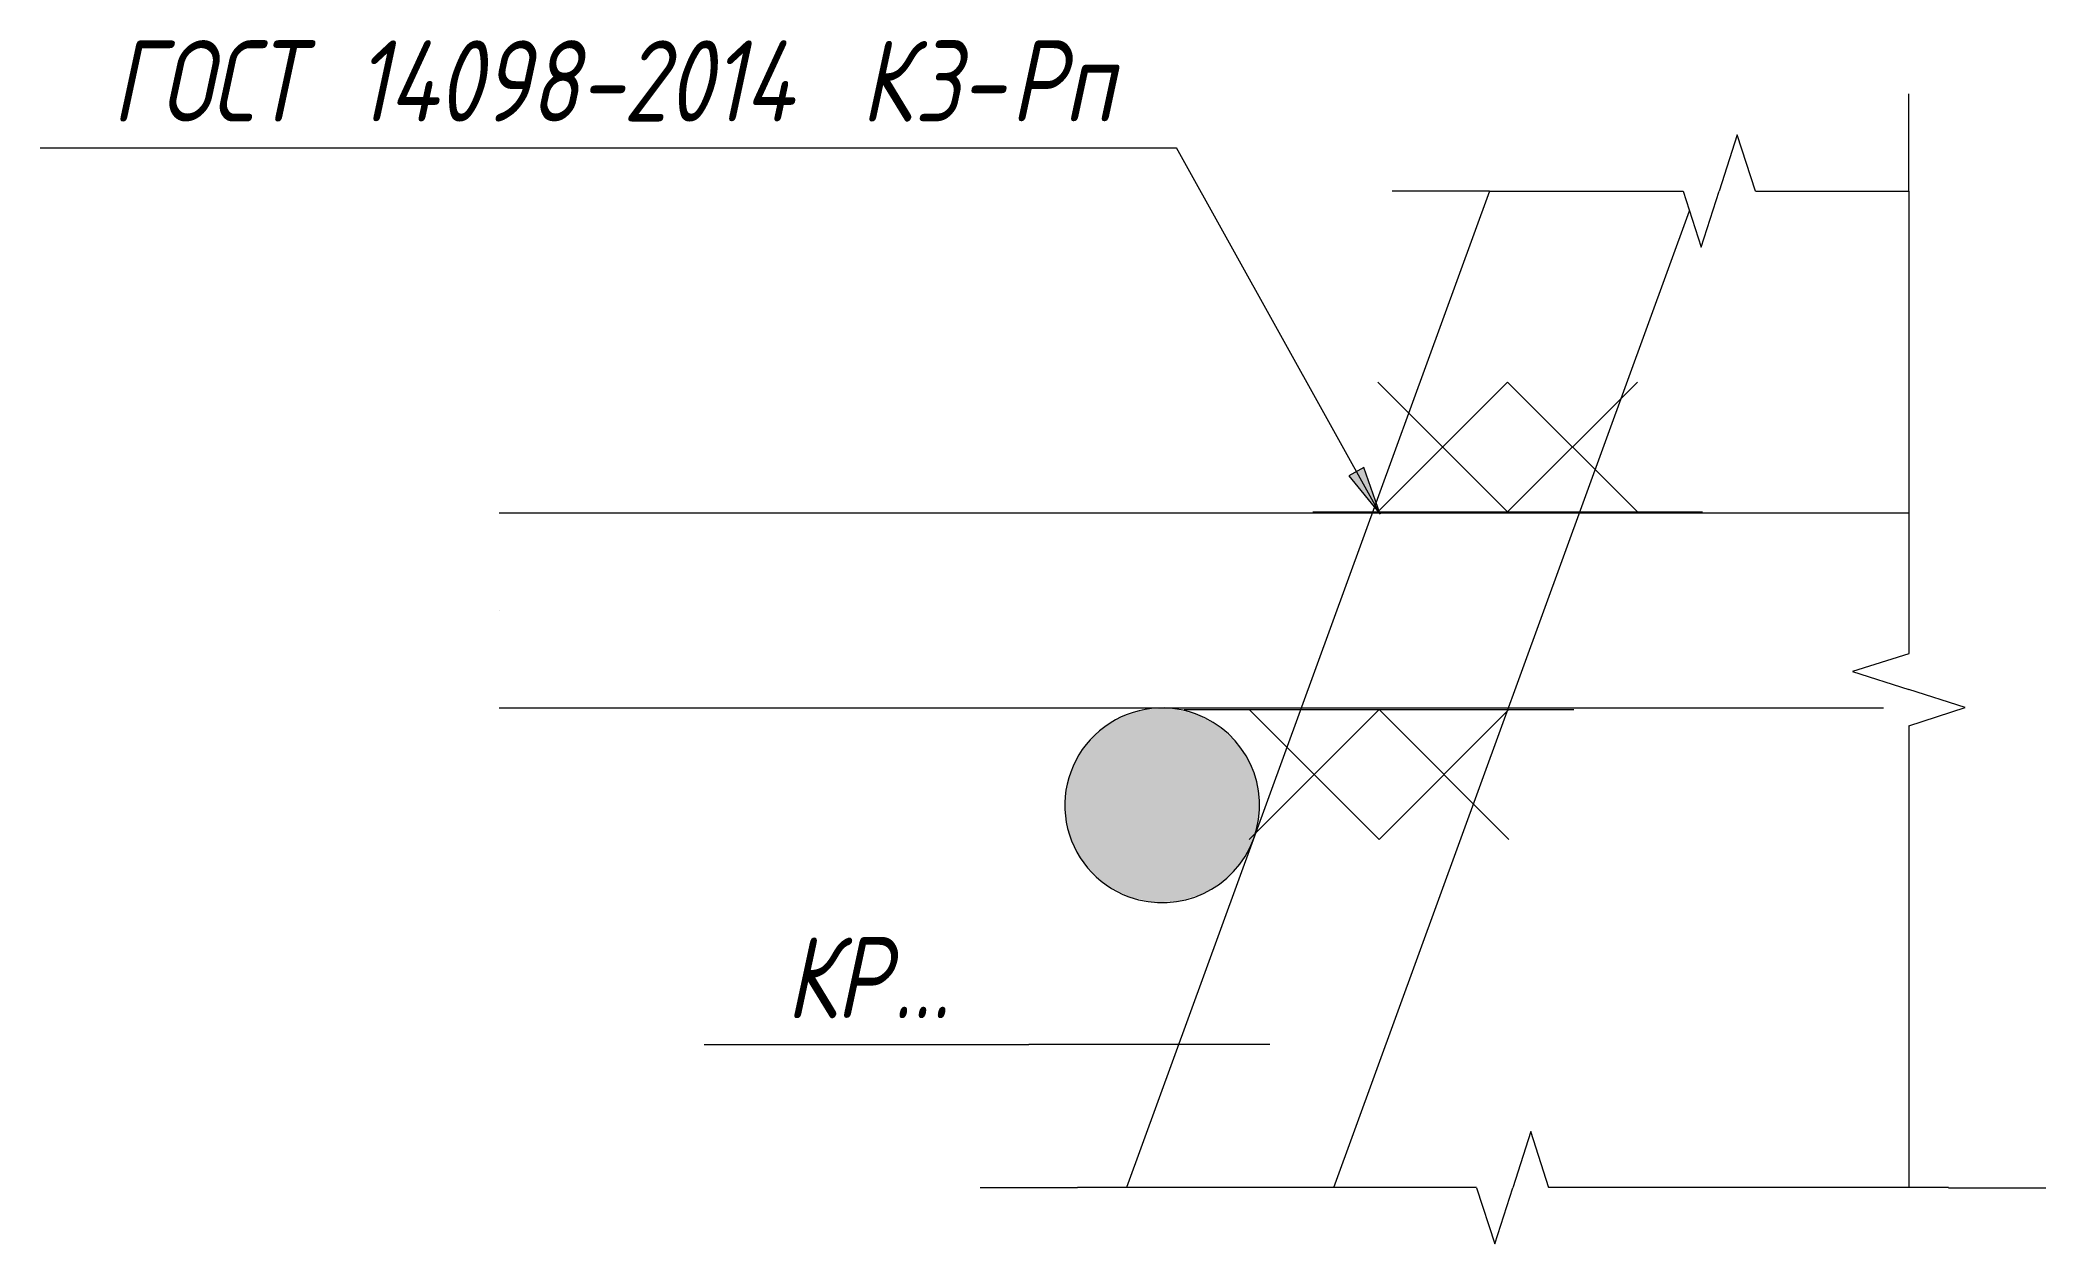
# Model space of a CAD drawing. Header units: millimetres. Extents: x 79934 to 89073, y -4162 to 24885.
# Drawn here: x 88949.2 to 89072.8, y -3561 to -3486.8 of the extents above; entities that cross this region are included whole.
import ezdxf

# ---------------------------------------------------------------- set-up
doc = ezdxf.new("R2010")
doc.units = ezdxf.units.MM
for name, color, linetype, lineweight in [('AA_Oformlenie', 7, 'Continuous', 9), ('AA_Vinoska', 7, 'Continuous', 9), ('KR_Armatura', 7, 'Continuous', 20), ('KR_Armatura_Tonkie', 7, 'Continuous', 20)]:
    doc.layers.add(name, color=color, linetype=linetype, lineweight=lineweight)
doc.styles.add('ISOCPEUR_I_6', font='isocpeui.ttf', dxfattribs={"width": 0.8, "height": 5})

msp = doc.modelspace()

# ---------------------------------------------------------------- texts
at = {"layer": 'AA_Vinoska', "color": 88, "true_color": 0x104000, "char_height": 5, "attachment_point": 1, "style": 'ISOCPEUR_I_6'}
for s, insert, width in [('ГОСТ', (88953.6771, -3486.85), 15.13586), (' 14098-2014 ', (88966.1655, -3486.85), 40.78986), ('\\fISOCPEUR|b0|i1|c204|p34|;\\W.8;К', (88999.8205, -3486.85), 3.97637), ('3-', (89003.1013, -3486.85), 7.18312), ('Рп', (89009.028, -3486.85), 7.56793), ('КР', (88995.201, -3542.1223), 7.95274), ('...', (89001.7627, -3542.1223), 4.61772)]:
    msp.add_mtext(s, dxfattribs=dict(at, insert=insert, width=width))

# ---------------------------------------------------------------- blocks, each defined once
blk = doc.blocks.new('350_Стержень горизонтально _НесАрм_РабПлоск_ - 350_Стержень горизонтально _НесАрм_РабПлоск_-2708583-Узел А')
at = {"layer": 'KR_Armatura_Tonkie'}
for p, q in [((81140.63, -3516), (81086.84, -3516)), ((81153.4, -3516), (81140.63, -3516)), ((81173.69, -3516), (81153.4, -3516)), ((81086.84, -3522), (81086.84, -3522)), ((81086.84, -3522), (81086.84, -3522)), ((81086.84, -3528), (81136.26, -3528)), ((81136.26, -3528), (81149.03, -3528)), ((81149.03, -3528), (81172.12, -3528))]:
    blk.add_line(p, q, dxfattribs=at)
blk = doc.blocks.new('350_Стержень горизонтально _НесАрм_РабПлоск_ - 350_Стержень горизонтально _НесАрм_РабПлоск_-3489092-Узел А')
at = {"layer": 'KR_Armatura_Tonkie'}
for p, q in [((81147.86, -3496.14), (81125.5, -3557.57)), ((81138.27, -3557.57), (81160.18, -3497.36))]:
    blk.add_line(p, q, dxfattribs=at)
blk = doc.blocks.new('350_Стержень горизонтально _НесАрм_РабПлоск_ - 350_Стержень горизонтально _НесАрм_РабПлоск_-2708473-Узел А')
at = {"layer": 'KR_Armatura_Tonkie'}
blk.add_hatch(color=256, dxfattribs=at).paths.add_polyline_path([(81127.17, -3539.98), (81128.73, -3539.91), (81130.23, -3539.44), (81131.55, -3538.6), (81132.61, -3537.44), (81133.33, -3536.05), (81133.67, -3534.52), (81133.6, -3532.96), (81133.13, -3531.46), (81132.29, -3530.14), (81131.13, -3529.09), (81129.74, -3528.36), (81128.21, -3528.02), (81126.65, -3528.09), (81125.16, -3528.56), (81123.83, -3529.4), (81122.78, -3530.56), (81122.05, -3531.95), (81121.71, -3533.48), (81121.78, -3535.04), (81122.25, -3536.54), (81123.09, -3537.86), (81124.25, -3538.91), (81125.64, -3539.64)], flags=0)
at = {"layer": 'KR_Armatura'}
for start, end in [(70, 250), (250, 70)]:
    blk.add_arc((81127.69, -3534), 6, start, end, dxfattribs=at)
blk = doc.blocks.new('011_ЛинияОбрыва _ЭлУзла_Линия_ - Тип 1-3490476-Узел А')
at = {"layer": 'AA_Oformlenie'}
for p, q in [((81147.86, -3496.14), (81159.79, -3496.14)), ((81164.25, -3496.14), (81173.69, -3496.14))]:
    blk.add_line(p, q, dxfattribs=at)
blk = doc.blocks.new('011_ЛинияОбрыва _ЭлУзла_Линия_ - Тип 1-3490511-Узел А')
at = {"layer": 'AA_Oformlenie'}
for p, q in [((81173.69, -3496.14), (81173.69, -3524.65)), ((81173.69, -3529.11), (81173.69, -3557.57))]:
    blk.add_line(p, q, dxfattribs=at)
blk = doc.blocks.new('011_ЛинияОбрыва _ЭлУзла_Линия_ - Тип 1-3489321-Узел А')
at = {"layer": 'AA_Oformlenie'}
for p, q in [((81147.05, -3557.57), (81122.47, -3557.57)), ((81176.13, -3557.57), (81151.5, -3557.57))]:
    blk.add_line(p, q, dxfattribs=at)
blk = doc.blocks.new('091_Сварка монтажная _ЭлУзла_ - Сплошная 2мм М5-3489461-Узел А')
at = {"layer": 'AA_Oformlenie'}
for p, q in [((81140.97, -3507.91), (81148.97, -3515.91)), ((81148.97, -3507.91), (81140.97, -3515.91)), ((81136.97, -3515.91), (81152.97, -3515.91))]:
    blk.add_line(p, q, dxfattribs=at)
blk = doc.blocks.new('091_Сварка монтажная _ЭлУзла_ - Сплошная 2мм М5-3490368-Узел А')
at = {"layer": 'AA_Oformlenie'}
for p, q in [((81129.05, -3528.1), (81145.05, -3528.1)), ((81133.05, -3536.1), (81141.05, -3528.1)), ((81141.05, -3536.1), (81133.05, -3528.1))]:
    blk.add_line(p, q, dxfattribs=at)
blk = doc.blocks.new('010_Текст с выноской - Текст с выноской-2620678-Узел А')
at = {"layer": 'AA_Vinoska', "color": 88, "true_color": 0x104000}
blk.add_line((81099.48, -3548.74), (81119.48, -3548.74), dxfattribs=at)
blk = doc.blocks.new('010_Текст с выноской - Текст с выноской и стрелкой-3490574-Узел А')
at = {"layer": 'AA_Vinoska', "color": 88, "true_color": 0x104000}
blk.add_line((81058.56, -3493.47), (81128.56, -3493.47), dxfattribs=at)

# ---------------------------------------------------------------- hatches: boundary and pattern name
at = {"layer": 'AA_Vinoska'}
msp.add_hatch(color=256, dxfattribs=at).paths.add_polyline_path([(89031.7966, -3516.0639), (89030.8025, -3513.1845), (89029.8776, -3513.6981)], flags=0)

# ---------------------------------------------------------------- linework, layer by layer
for p, q in [((89064.3692, -3496.136), (89064.3692, -3490.136)), ((89053.803, -3492.67), (89052.6769, -3496.136)), ((89054.9292, -3496.136), (89053.803, -3492.67)), ((89031.7966, -3516.0639), (89019.2461, -3493.4669)), ((89038.5403, -3496.136), (89032.5403, -3496.136)), ((89050.4769, -3496.136), (89051.5769, -3499.6001)), ((89051.5769, -3499.6001), (89052.6769, -3496.136)), ((89030.8025, -3513.1845), (89029.8776, -3513.6981)), ((89029.8776, -3513.6981), (89031.7966, -3516.0639)), ((89031.7966, -3516.0639), (89030.8025, -3513.1845)), ((89064.3692, -3524.6537), (89060.9051, -3525.7537)), ((89060.9051, -3525.7537), (89064.3692, -3526.8537)), ((89067.8352, -3527.9799), (89064.3692, -3526.8537)), ((89064.3692, -3529.106), (89067.8352, -3527.9799)), ((89024.9999, -3548.7392), (89010.162, -3548.7392)), ((89041.0844, -3554.1072), (89039.9844, -3557.5713)), ((89042.1844, -3557.5713), (89041.0844, -3554.1072)), ((89013.1553, -3557.5713), (89007.1553, -3557.5713)), ((89037.732, -3557.5713), (89038.8582, -3561.0373)), ((89038.8582, -3561.0373), (89039.9844, -3557.5713)), ((89066.8134, -3557.5713), (89072.8134, -3557.5713))]:
    msp.add_line(p, q, dxfattribs=at)

# ---------------------------------------------------------------- block references
at = {"layer": 'AA_Oformlenie'}
for name, p in [('011_ЛинияОбрыва _ЭлУзла_Линия_ - Тип 1-3490476-Узел А', (7890.683, 0)), ('011_ЛинияОбрыва _ЭлУзла_Линия_ - Тип 1-3490511-Узел А', (7890.683, 0)), ('091_Сварка монтажная _ЭлУзла_ - Сплошная 2мм М5-3489461-Узел А', (7890.683, 0)), ('091_Сварка монтажная _ЭлУзла_ - Сплошная 2мм М5-3489461-Узел А', (7898.683, 0)), ('091_Сварка монтажная _ЭлУзла_ - Сплошная 2мм М5-3490368-Узел А', (7890.683, 0)), ('091_Сварка монтажная _ЭлУзла_ - Сплошная 2мм М5-3490368-Узел А', (7898.683, 0)), ('011_ЛинияОбрыва _ЭлУзла_Линия_ - Тип 1-3489321-Узел А', (7890.683, 0))]:
    msp.add_blockref(name, p, dxfattribs=at)
at = {"layer": 'AA_Vinoska', "color": 88, "true_color": 0x104000}
for name in ['010_Текст с выноской - Текст с выноской и стрелкой-3490574-Узел А', '010_Текст с выноской - Текст с выноской-2620678-Узел А']:
    msp.add_blockref(name, (7890.683, 0), dxfattribs=at)
at = {"layer": 'KR_Armatura_Tonkie'}
for name in ['350_Стержень горизонтально _НесАрм_РабПлоск_ - 350_Стержень горизонтально _НесАрм_РабПлоск_-3489092-Узел А', '350_Стержень горизонтально _НесАрм_РабПлоск_ - 350_Стержень горизонтально _НесАрм_РабПлоск_-2708583-Узел А', '350_Стержень горизонтально _НесАрм_РабПлоск_ - 350_Стержень горизонтально _НесАрм_РабПлоск_-2708473-Узел А']:
    msp.add_blockref(name, (7890.683, 0), dxfattribs=at)

msp.set_redraw_order([(e.dxf.handle, doc.entitydb.next_handle()) for e in msp.query("TEXT MTEXT ATTDEF DIMENSION ARC_DIMENSION")])  # texts and dimensions are drawn at this point

doc.saveas('drawing.dxf')
